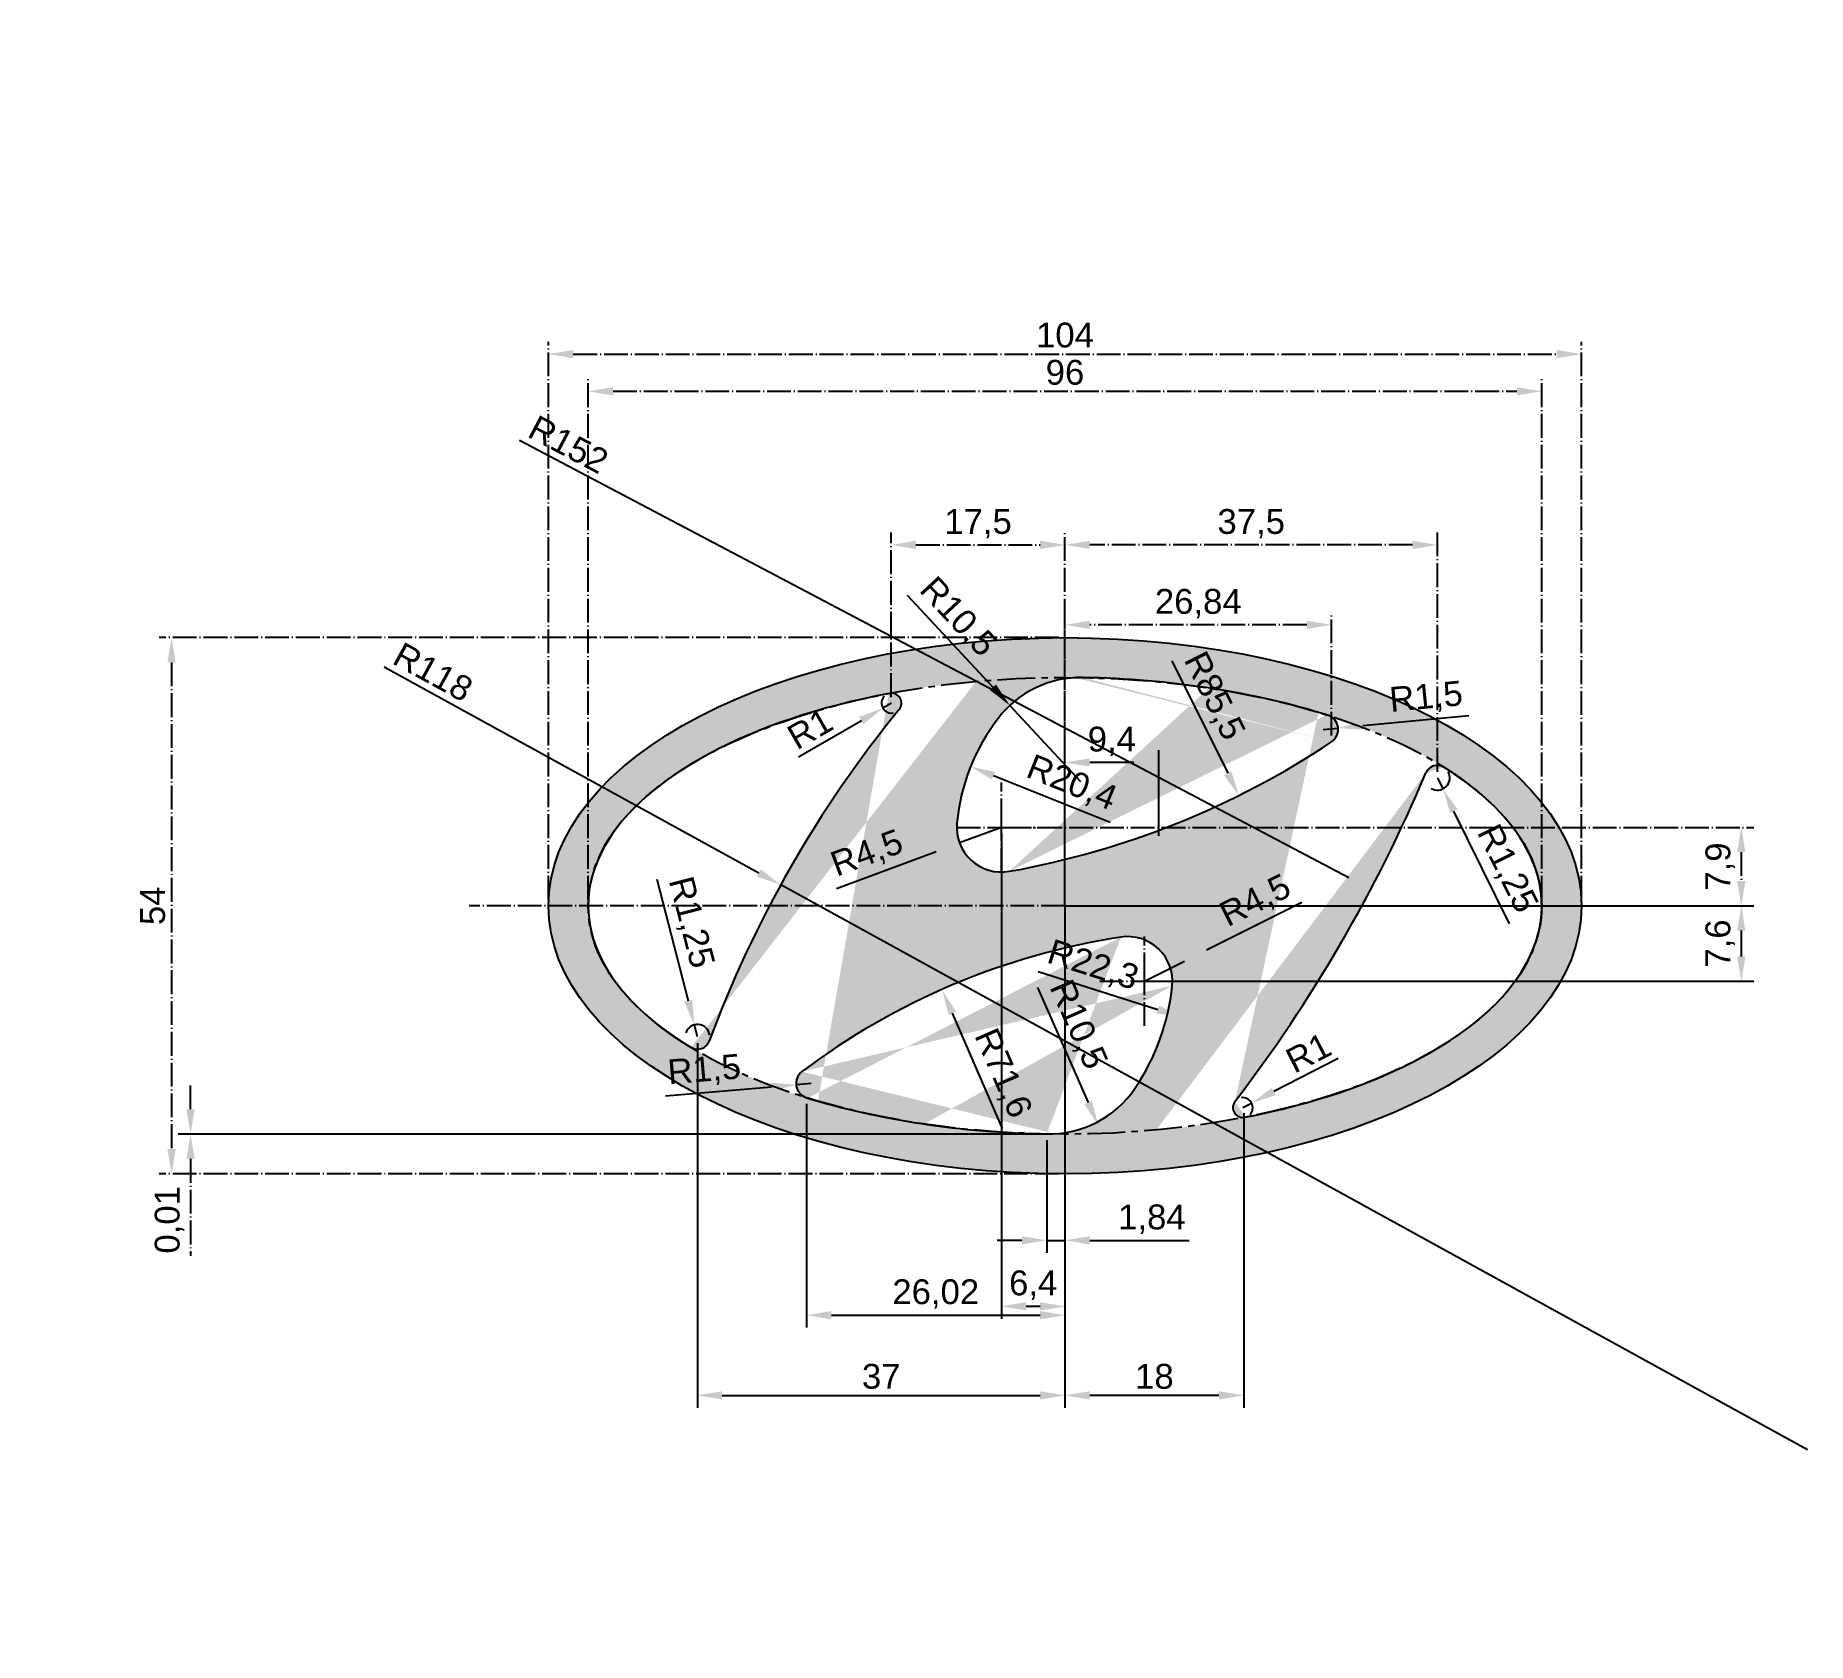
# Model space of a CAD drawing. Header units: millimetres. Extents: x 48 to 227, y 26 to 188.
import ezdxf

# ---------------------------------------------------------------- set-up
doc = ezdxf.new("R2010")
doc.units = ezdxf.units.MM
doc.linetypes.add('ACAD_ISO04W100', pattern=[30, 24, -3, 0, -3])
doc.linetypes.add('CENTER2', pattern=[28.575000000000003, 19.05, -3.175, 3.175, -3.175])
for name, color, linetype in [('hyundai', 7, 'Continuous'), ('koty', 6, 'Continuous'), ('osy', 2, 'Continuous'), ('poloměry', 6, 'Continuous'), ('srafy', 7, 'Continuous')]:
    doc.layers.add(name, color=color, linetype=linetype)
doc.styles.get("Standard").update_dxf_attribs({"font": 'arial.ttf'})
doc.dimstyles.new('ISO-25', dxfattribs={"dimtxt": 2.5, "dimasz": 2.5, "dimexe": 1.25, "dimexo": 0.625, "dimtad": 1, "dimtxsty": 'Standard', "dimcen": 2.5, "dimadec": 0, "dimazin": 0, "dimtfac": 1, "dimtmove": 0, "dimatfit": 3, "dimfxl": 1, "dimarcsym": 0})

msp = doc.modelspace()

# ---------------------------------------------------------------- blocks, each defined once
blk = doc.blocks.new('*U2')
at = {"layer": 'osy', "color": 0, "linetype": 'ACAD_ISO04W100', "ltscale": 0.1, "transparency": 16777216}
for p, q in [((0, 0.5), (0, 4.500000000000003)), ((-4.500000000000003, 0), (-0.5, 0)), ((0.5, 0), (4.500000000000003, 0)), ((0, -4.500000000000003), (0, -0.5))]:
    blk.add_line(p, q, dxfattribs=at)
at = {"layer": 'osy', "color": 0, "linetype": 'Continuous', "ltscale": 0.1, "transparency": 16777216}
for p, q in [((-0.5, 0), (0.5, 0)), ((0, -0.5), (0, 0.5))]:
    blk.add_line(p, q, dxfattribs=at)
blk = doc.blocks.new('*U3')
at = {"layer": 'osy', "color": 0, "linetype": 'ACAD_ISO04W100', "ltscale": 0.1, "transparency": 16777216}
for p, q in [((0, 0.5), (0, 4.5)), ((-4.5, 0), (-0.5, 0)), ((0.5, 0), (4.5, 0)), ((0, -4.5), (0, -0.5))]:
    blk.add_line(p, q, dxfattribs=at)
at = {"layer": 'osy', "color": 0, "linetype": 'Continuous', "ltscale": 0.1, "transparency": 16777216}
for p, q in [((-0.5, 0), (0.5, 0)), ((0, -0.5), (0, 0.5))]:
    blk.add_line(p, q, dxfattribs=at)
blk = doc.blocks.new('*D4')
at = {"layer": 'Defpoints', "color": 0, "linetype": 'ACAD_ISO04W100', "ltscale": 0.1, "transparency": 16777216}
for p in [(203.999999999999, 155.5569450538199), (99.99999999995265, 100.0000000000298), (203.999999999999, 100.0000000000298)]:
    blk.add_point(p, dxfattribs=at)
at = {"layer": 'koty', "color": 0, "linetype": 'ACAD_ISO04W100', "lineweight": -2, "ltscale": 0.1, "transparency": 16777216}
for p, q in [((99.99999999995265, 100.6250000000298), (99.99999999995265, 156.8069450538199)), ((102.4999999999526, 155.5569450538199), (201.499999999999, 155.5569450538199)), ((203.999999999999, 100.6250000000298), (203.999999999999, 156.8069450538199))]:
    blk.add_line(p, q, dxfattribs=at)
at = {"layer": 'koty', "color": 0, "linetype": 'ACAD_ISO04W100', "ltscale": 0.1, "transparency": 16777216}
for points in [[(102.4999999999526, 155.9736117204866), (102.4999999999526, 155.1402783871532), (99.99999999995265, 155.5569450538199)], [(201.499999999999, 155.9736117204866), (201.499999999999, 155.1402783871532), (203.999999999999, 155.5569450538199)]]:
    blk.add_solid(points, dxfattribs=at)
at = {"layer": 'koty', "color": 0, "linetype": 'ACAD_ISO04W100', "ltscale": 0.1, "transparency": 16777216, "insert": (151.9999999999758, 157.4583775231241), "char_height": 2.5, "attachment_point": 5}
blk.add_mtext('104', dxfattribs=at)
blk = doc.blocks.new('*D5')
at = {"layer": 'Defpoints', "color": 0, "linetype": 'ACAD_ISO04W100', "ltscale": 0.1, "transparency": 16777216}
for p in [(200.0000000000073, 151.8069450538199), (103.9999999999444, 100.0000000000298), (200.0000000000073, 100.0000000000298)]:
    blk.add_point(p, dxfattribs=at)
at = {"layer": 'koty', "color": 0, "linetype": 'ACAD_ISO04W100', "lineweight": -2, "ltscale": 0.1, "transparency": 16777216}
for p, q in [((103.9999999999444, 100.6250000000298), (103.9999999999444, 153.0569450538199)), ((106.4999999999444, 151.8069450538199), (197.5000000000073, 151.8069450538199)), ((200.0000000000073, 100.6250000000298), (200.0000000000073, 153.0569450538199))]:
    blk.add_line(p, q, dxfattribs=at)
at = {"layer": 'koty', "color": 0, "linetype": 'ACAD_ISO04W100', "ltscale": 0.1, "transparency": 16777216}
for points in [[(106.4999999999444, 152.2236117204866), (106.4999999999444, 151.3902783871532), (103.9999999999444, 151.8069450538199)], [(197.5000000000073, 152.2236117204866), (197.5000000000073, 151.3902783871532), (200.0000000000073, 151.8069450538199)]]:
    blk.add_solid(points, dxfattribs=at)
at = {"layer": 'koty', "color": 0, "linetype": 'ACAD_ISO04W100', "ltscale": 0.1, "transparency": 16777216, "insert": (151.9999999999759, 153.7083775231241), "char_height": 2.5, "attachment_point": 5}
blk.add_mtext('96', dxfattribs=at)
blk = doc.blocks.new('*D6')
at = {"layer": 'Defpoints', "color": 0, "linetype": 'ACAD_ISO04W100', "ltscale": 0.1, "transparency": 16777216}
for p in [(151.9999999999759, 127.0000000000419), (62.05514176651361, 73.00000000001769), (151.9999999999759, 73.0000000000177)]:
    blk.add_point(p, dxfattribs=at)
at = {"layer": 'koty', "color": 0, "linetype": 'ACAD_ISO04W100', "lineweight": -2, "ltscale": 0.1, "transparency": 16777216}
for p, q in [((151.3749999999759, 127.0000000000419), (60.80514176651359, 127.0000000000419)), ((62.05514176651359, 124.5000000000419), (62.05514176651361, 75.50000000001769)), ((151.3749999999759, 73.0000000000177), (60.8051417665136, 73.00000000001769))]:
    blk.add_line(p, q, dxfattribs=at)
at = {"layer": 'koty', "color": 0, "linetype": 'ACAD_ISO04W100', "ltscale": 0.1, "transparency": 16777216}
for points in [[(61.63847509984693, 124.5000000000419), (62.47180843318026, 124.5000000000419), (62.05514176651359, 127.0000000000419)], [(61.63847509984694, 75.50000000001769), (62.47180843318027, 75.50000000001769), (62.05514176651361, 73.00000000001769)]]:
    blk.add_solid(points, dxfattribs=at)
at = {"layer": 'koty', "color": 0, "linetype": 'ACAD_ISO04W100', "ltscale": 0.1, "transparency": 16777216, "insert": (60.1588252590102, 100.0000000000298), "char_height": 2.5, "attachment_point": 5, "rotation": 90}
blk.add_mtext('54', dxfattribs=at)
blk = doc.blocks.new('*D7')
at = {"layer": 'Defpoints', "color": 0, "linetype": 'ACAD_ISO04W100', "ltscale": 0.1, "transparency": 16777216}
for p in [(63.96830015038191, 77.00503449502331), (150.1631583838441, 77.01684681748159), (150.9957392113892, 77.00503449502332)]:
    blk.add_point(p, dxfattribs=at)
at = {"layer": 'koty', "color": 0, "linetype": 'ACAD_ISO04W100', "lineweight": -2, "ltscale": 0.1, "transparency": 16777216}
for p, q in [((63.96830015038191, 79.51684681748158), (63.9683001503819, 82.01684681748158)), ((149.5381583838441, 77.01684681748159), (62.71830015038191, 77.01684681748158)), ((150.3707392113892, 77.00503449502332), (62.71830015038191, 77.00503449502331)), ((63.96830015038191, 77.01684681748158), (63.96830015038191, 77.00503449502331)), ((63.96830015038191, 74.50503449502331), (63.96830015038191, 64.74377937906151))]:
    blk.add_line(p, q, dxfattribs=at)
at = {"layer": 'koty', "color": 0, "linetype": 'ACAD_ISO04W100', "ltscale": 0.1, "transparency": 16777216}
for points in [[(63.55163348371524, 79.51684681748158), (64.38496681704858, 79.51684681748158), (63.96830015038191, 77.01684681748158)], [(63.55163348371524, 74.50503449502331), (64.38496681704858, 74.50503449502331), (63.96830015038191, 77.00503449502331)]]:
    blk.add_solid(points, dxfattribs=at)
at = {"layer": 'koty', "color": 0, "linetype": 'ACAD_ISO04W100', "ltscale": 0.1, "transparency": 16777216, "insert": (61.84091270154153, 68.37440693704238), "char_height": 2.5, "attachment_point": 5, "rotation": 90}
blk.add_mtext('0,01', dxfattribs=at)
blk = doc.blocks.new('*D8')
at = {"layer": 'Defpoints', "color": 0, "linetype": 'ACAD_ISO04W100', "ltscale": 0.1, "transparency": 16777216}
for p in [(151.9999999999758, 136.3420054116711), (134.4999999999803, 120.3852588346321), (151.9999999999758, 100.0000000000298)]:
    blk.add_point(p, dxfattribs=at)
at = {"layer": 'koty', "color": 0, "linetype": 'ACAD_ISO04W100', "lineweight": -2, "ltscale": 0.1, "transparency": 16777216}
for p, q in [((134.4999999999803, 121.0102588346321), (134.4999999999803, 137.5920054116711)), ((151.9999999999758, 100.6250000000298), (151.9999999999758, 137.5920054116711)), ((136.9999999999803, 136.3420054116711), (149.4999999999758, 136.3420054116711))]:
    blk.add_line(p, q, dxfattribs=at)
at = {"layer": 'koty', "color": 0, "linetype": 'ACAD_ISO04W100', "ltscale": 0.1, "transparency": 16777216}
for points in [[(136.9999999999803, 136.7586720783378), (136.9999999999803, 135.9253387450044), (134.4999999999803, 136.3420054116711)], [(149.4999999999758, 136.7586720783378), (149.4999999999758, 135.9253387450044), (151.9999999999758, 136.3420054116711)]]:
    blk.add_solid(points, dxfattribs=at)
at = {"layer": 'koty', "color": 0, "linetype": 'ACAD_ISO04W100', "ltscale": 0.1, "transparency": 16777216, "insert": (143.2499999999781, 138.4693928605115), "char_height": 2.5, "attachment_point": 5}
blk.add_mtext('17,5', dxfattribs=at)
blk = doc.blocks.new('*D9')
at = {"layer": 'Defpoints', "color": 0, "linetype": 'ACAD_ISO04W100', "ltscale": 0.1, "transparency": 16777216}
for p in [(151.9999999999758, 136.3420054116711), (189.5000000023747, 112.8716261123086), (151.9999999999758, 100.0000000000298)]:
    blk.add_point(p, dxfattribs=at)
at = {"layer": 'koty', "color": 0, "linetype": 'ACAD_ISO04W100', "lineweight": -2, "ltscale": 0.1, "transparency": 16777216}
for p, q in [((151.9999999999758, 100.6250000000298), (151.9999999999758, 137.5920054116711)), ((189.5000000023747, 113.4966261123086), (189.5000000023747, 137.5920054116711)), ((187.0000000023747, 136.3420054116711), (154.4999999999758, 136.3420054116711))]:
    blk.add_line(p, q, dxfattribs=at)
at = {"layer": 'koty', "color": 0, "linetype": 'ACAD_ISO04W100', "ltscale": 0.1, "transparency": 16777216}
for points in [[(154.4999999999758, 136.7586720783378), (154.4999999999758, 135.9253387450044), (151.9999999999758, 136.3420054116711)], [(187.0000000023747, 136.7586720783378), (187.0000000023747, 135.9253387450044), (189.5000000023747, 136.3420054116711)]]:
    blk.add_solid(points, dxfattribs=at)
at = {"layer": 'koty', "color": 0, "linetype": 'ACAD_ISO04W100', "ltscale": 0.1, "transparency": 16777216, "insert": (170.7500000011753, 138.4693928605115), "char_height": 2.5, "attachment_point": 5}
blk.add_mtext('37,5', dxfattribs=at)
blk = doc.blocks.new('*D10')
at = {"layer": 'Defpoints', "color": 0, "linetype": 'ACAD_ISO04W100', "ltscale": 0.1, "transparency": 16777216}
for p in [(151.9999999999758, 128.2946470720645), (178.8373928843112, 116.5124982029226), (151.9999999999758, 100.0000000000298)]:
    blk.add_point(p, dxfattribs=at)
at = {"layer": 'koty', "color": 0, "linetype": 'ACAD_ISO04W100', "lineweight": -2, "ltscale": 0.1, "transparency": 16777216}
for p, q in [((151.9999999999758, 100.6250000000298), (151.9999999999758, 129.5446470720645)), ((178.8373928843112, 117.1374982029226), (178.8373928843112, 129.5446470720645)), ((176.3373928843112, 128.2946470720645), (154.4999999999758, 128.2946470720645))]:
    blk.add_line(p, q, dxfattribs=at)
at = {"layer": 'koty', "color": 0, "linetype": 'ACAD_ISO04W100', "ltscale": 0.1, "transparency": 16777216}
for points in [[(154.4999999999758, 128.7113137387311), (154.4999999999758, 127.8779804053978), (151.9999999999758, 128.2946470720645)], [(176.3373928843112, 128.7113137387311), (176.3373928843112, 127.8779804053978), (178.8373928843112, 128.2946470720645)]]:
    blk.add_solid(points, dxfattribs=at)
at = {"layer": 'koty', "color": 0, "linetype": 'ACAD_ISO04W100', "ltscale": 0.1, "transparency": 16777216, "insert": (165.4186964421435, 130.4220345209048), "char_height": 2.5, "attachment_point": 5}
blk.add_mtext('26,84', dxfattribs=at)
blk = doc.blocks.new('*D11')
at = {"layer": 'Defpoints', "color": 0, "linetype": 'ACAD_ISO04W100', "ltscale": 0.1, "transparency": 16777216}
for p in [(145.5999999999796, 107.9000000000019), (151.9999999999759, 100.0000000000298), (220.0892302336971, 100.0000000000298)]:
    blk.add_point(p, dxfattribs=at)
at = {"layer": 'koty', "color": 0, "linetype": 'ACAD_ISO04W100', "lineweight": -2, "ltscale": 0.1, "transparency": 16777216}
for p, q in [((146.2249999999796, 107.9000000000019), (221.3392302336971, 107.9000000000019)), ((220.0892302336971, 105.4000000000019), (220.0892302336971, 102.5000000000298)), ((152.6249999999759, 100.0000000000298), (221.3392302336971, 100.0000000000298))]:
    blk.add_line(p, q, dxfattribs=at)
at = {"layer": 'koty', "color": 0, "linetype": 'ACAD_ISO04W100', "ltscale": 0.1, "transparency": 16777216}
for points in [[(219.6725635670304, 105.4000000000019), (220.5058969003638, 105.4000000000019), (220.0892302336971, 107.9000000000019)], [(219.6725635670304, 102.5000000000298), (220.5058969003638, 102.5000000000298), (220.0892302336971, 100.0000000000298)]]:
    blk.add_solid(points, dxfattribs=at)
at = {"layer": 'koty', "color": 0, "linetype": 'ACAD_ISO04W100', "ltscale": 0.1, "transparency": 16777216, "insert": (217.9618427848567, 103.9500000000158), "char_height": 2.5, "attachment_point": 5, "rotation": 90}
blk.add_mtext('7,9', dxfattribs=at)
blk = doc.blocks.new('*D12')
at = {"layer": 'Defpoints', "color": 0, "ltscale": 0.1, "transparency": 16777216}
for p in [(151.9999999999759, 114.4270597949301), (161.4317833187985, 106.4287294790012), (151.9999999999759, 100.0000000000298)]:
    blk.add_point(p, dxfattribs=at)
at = {"layer": 'koty', "color": 0, "lineweight": -2, "ltscale": 0.1, "transparency": 16777216}
for p, q in [((151.9999999999759, 100.6250000000298), (151.9999999999759, 115.6770597949301)), ((158.9317833187985, 114.4270597949301), (154.4999999999759, 114.4270597949301)), ((161.4317833187985, 107.0537294790012), (161.4317833187985, 115.6770597949301))]:
    blk.add_line(p, q, dxfattribs=at)
at = {"layer": 'koty', "color": 0, "ltscale": 0.1, "transparency": 16777216}
for points in [[(154.4999999999759, 114.8437264615967), (154.4999999999759, 114.0103931282634), (151.9999999999759, 114.4270597949301)], [(158.9317833187985, 114.8437264615967), (158.9317833187985, 114.0103931282634), (161.4317833187985, 114.4270597949301)]]:
    blk.add_solid(points, dxfattribs=at)
at = {"layer": 'koty', "color": 0, "ltscale": 0.1, "transparency": 16777216, "insert": (156.7158916593872, 116.5544472437704), "char_height": 2.5, "attachment_point": 5}
blk.add_mtext('9,4', dxfattribs=at)
blk = doc.blocks.new('*D13')
at = {"layer": 'Defpoints', "color": 0, "ltscale": 0.1, "transparency": 16777216}
for p in [(151.9999999999759, 100.0000000000298), (159.9999999999759, 92.40000000002979), (220.0892302336972, 92.4000000000298)]:
    blk.add_point(p, dxfattribs=at)
at = {"layer": 'koty', "color": 0, "lineweight": -2, "ltscale": 0.1, "transparency": 16777216}
for p, q in [((152.6249999999759, 100.0000000000298), (221.3392302336972, 100.0000000000298)), ((220.0892302336972, 97.50000000002981), (220.0892302336972, 94.9000000000298)), ((160.6249999999759, 92.4000000000298), (221.3392302336972, 92.4000000000298))]:
    blk.add_line(p, q, dxfattribs=at)
at = {"layer": 'koty', "color": 0, "ltscale": 0.1, "transparency": 16777216}
for points in [[(219.6725635670306, 97.50000000002981), (220.5058969003639, 97.50000000002981), (220.0892302336972, 100.0000000000298)], [(219.6725635670306, 94.9000000000298), (220.5058969003639, 94.9000000000298), (220.0892302336972, 92.4000000000298)]]:
    blk.add_solid(points, dxfattribs=at)
at = {"layer": 'koty', "color": 0, "ltscale": 0.1, "transparency": 16777216, "insert": (217.9618427848568, 96.20000000002973), "char_height": 2.5, "attachment_point": 5, "rotation": 90}
blk.add_mtext('7,6', dxfattribs=at)
blk = doc.blocks.new('*D14')
at = {"layer": 'Defpoints', "color": 0, "ltscale": 0.1, "transparency": 16777216}
for p in [(145.5999999999796, 107.9000000000018), (151.9999999999758, 100.0000000000298), (151.9999999999758, 59.66578686938915)]:
    blk.add_point(p, dxfattribs=at)
at = {"layer": 'koty', "color": 0, "lineweight": -2, "ltscale": 0.1, "transparency": 16777216}
for p, q in [((145.5999999999796, 107.2750000000018), (145.5999999999796, 58.41578686938915)), ((151.9999999999758, 99.37500000002976), (151.9999999999758, 58.41578686938915)), ((148.0999999999796, 59.66578686938915), (149.4999999999758, 59.66578686938915))]:
    blk.add_line(p, q, dxfattribs=at)
at = {"layer": 'koty', "color": 0, "ltscale": 0.1, "transparency": 16777216}
for points in [[(148.0999999999796, 60.08245353605582), (148.0999999999796, 59.24912020272249), (145.5999999999796, 59.66578686938915)], [(149.4999999999758, 60.08245353605582), (149.4999999999758, 59.24912020272249), (151.9999999999758, 59.66578686938915)]]:
    blk.add_solid(points, dxfattribs=at)
at = {"layer": 'koty', "color": 0, "ltscale": 0.1, "transparency": 16777216, "insert": (148.7999999999777, 61.79317431822953), "char_height": 2.5, "attachment_point": 5}
blk.add_mtext('6,4', dxfattribs=at)
blk = doc.blocks.new('*D15')
at = {"layer": 'Defpoints', "color": 0, "ltscale": 0.1, "transparency": 16777216}
for p in [(151.9999999999758, 100.0000000000298), (114.9999999999759, 86.80037692891685), (151.9999999999758, 50.69788809369781)]:
    blk.add_point(p, dxfattribs=at)
at = {"layer": 'koty', "color": 0, "lineweight": -2, "ltscale": 0.1, "transparency": 16777216}
for p, q in [((151.9999999999758, 99.37500000002976), (151.9999999999758, 49.44788809369781)), ((114.9999999999759, 86.17537692891685), (114.9999999999759, 49.44788809369781)), ((117.4999999999759, 50.69788809369781), (149.4999999999758, 50.69788809369781))]:
    blk.add_line(p, q, dxfattribs=at)
at = {"layer": 'koty', "color": 0, "ltscale": 0.1, "transparency": 16777216}
for points in [[(117.4999999999759, 51.11455476036448), (117.4999999999759, 50.28122142703115), (114.9999999999759, 50.69788809369781)], [(149.4999999999758, 51.11455476036448), (149.4999999999758, 50.28122142703115), (151.9999999999758, 50.69788809369781)]]:
    blk.add_solid(points, dxfattribs=at)
at = {"layer": 'koty', "color": 0, "ltscale": 0.1, "transparency": 16777216, "insert": (133.4999999999758, 52.60017322330218), "char_height": 2.5, "attachment_point": 5}
blk.add_mtext('37', dxfattribs=at)
blk = doc.blocks.new('*D16')
at = {"layer": 'Defpoints', "color": 0, "ltscale": 0.1, "transparency": 16777216}
for p in [(151.9999999999758, 100.0000000000298), (125.9795751292052, 80.67266243334741), (151.9999999999758, 58.77428950575936)]:
    blk.add_point(p, dxfattribs=at)
at = {"layer": 'koty', "color": 0, "lineweight": -2, "ltscale": 0.1, "transparency": 16777216}
for p, q in [((151.9999999999758, 99.37500000002976), (151.9999999999758, 57.52428950575936)), ((125.9795751292052, 80.04766243334741), (125.9795751292052, 57.52428950575936)), ((128.4795751292052, 58.77428950575936), (149.4999999999758, 58.77428950575936))]:
    blk.add_line(p, q, dxfattribs=at)
at = {"layer": 'koty', "color": 0, "ltscale": 0.1, "transparency": 16777216}
for points in [[(128.4795751292052, 59.19095617242602), (128.4795751292052, 58.35762283909269), (125.9795751292052, 58.77428950575936)], [(149.4999999999758, 59.19095617242602), (149.4999999999758, 58.35762283909269), (151.9999999999758, 58.77428950575936)]]:
    blk.add_solid(points, dxfattribs=at)
at = {"layer": 'koty', "color": 0, "ltscale": 0.1, "transparency": 16777216, "insert": (138.9897875645905, 60.90167695459974), "char_height": 2.5, "attachment_point": 5}
blk.add_mtext('26,02', dxfattribs=at)
blk = doc.blocks.new('*D17')
at = {"layer": 'Defpoints', "color": 0, "ltscale": 0.1, "transparency": 16777216}
for p in [(151.9999999999758, 100.0000000000298), (150.163158383844, 77.01684681748156), (151.9999999999758, 66.3089663147424)]:
    blk.add_point(p, dxfattribs=at)
at = {"layer": 'koty', "color": 0, "lineweight": -2, "ltscale": 0.1, "transparency": 16777216}
for p, q in [((151.9999999999758, 99.37500000002976), (151.9999999999758, 65.0589663147424)), ((150.163158383844, 76.39184681748156), (150.163158383844, 65.0589663147424)), ((147.663158383844, 66.3089663147424), (145.163158383844, 66.3089663147424)), ((150.163158383844, 66.3089663147424), (151.9999999999758, 66.3089663147424)), ((154.4999999999758, 66.3089663147424), (164.4982946793756, 66.3089663147424))]:
    blk.add_line(p, q, dxfattribs=at)
at = {"layer": 'koty', "color": 0, "ltscale": 0.1, "transparency": 16777216}
for points in [[(147.663158383844, 66.72563298140908), (147.663158383844, 65.89229964807573), (150.163158383844, 66.3089663147424)], [(154.4999999999758, 66.72563298140908), (154.4999999999758, 65.89229964807573), (151.9999999999758, 66.3089663147424)]]:
    blk.add_solid(points, dxfattribs=at)
at = {"layer": 'koty', "color": 0, "ltscale": 0.1, "transparency": 16777216, "insert": (160.7491473396757, 68.43635376358279), "char_height": 2.5, "attachment_point": 5}
blk.add_mtext('1,84', dxfattribs=at)
blk = doc.blocks.new('*D18')
at = {"layer": 'Defpoints', "color": 0, "ltscale": 0.1, "transparency": 16777216}
for p in [(151.9999999999758, 100.0000000000298), (169.9999999999732, 79.73857746007079), (151.9999999999758, 50.69788809369781)]:
    blk.add_point(p, dxfattribs=at)
at = {"layer": 'koty', "color": 0, "lineweight": -2, "ltscale": 0.1, "transparency": 16777216}
for p, q in [((151.9999999999758, 99.37500000002976), (151.9999999999758, 49.44788809369781)), ((169.9999999999732, 79.11357746007079), (169.9999999999732, 49.44788809369781)), ((167.4999999999732, 50.69788809369781), (154.4999999999758, 50.69788809369781))]:
    blk.add_line(p, q, dxfattribs=at)
at = {"layer": 'koty', "color": 0, "ltscale": 0.1, "transparency": 16777216}
for points in [[(154.4999999999758, 51.11455476036448), (154.4999999999758, 50.28122142703115), (151.9999999999758, 50.69788809369781)], [(167.4999999999732, 51.11455476036448), (167.4999999999732, 50.28122142703115), (169.9999999999732, 50.69788809369781)]]:
    blk.add_solid(points, dxfattribs=at)
at = {"layer": 'koty', "color": 0, "ltscale": 0.1, "transparency": 16777216, "insert": (160.9999999999745, 52.59932056300205), "char_height": 2.5, "attachment_point": 5}
blk.add_mtext('18', dxfattribs=at)
blk = doc.blocks.new('*D19')
at = {"layer": 'Defpoints', "color": 0, "ltscale": 0.1, "transparency": 16777216}
for p in [(48.34994455682781, 172.5969024581356), (182.793723060401, 101.6823734694848)]:
    blk.add_point(p, dxfattribs=at)
at = {"layer": 'poloměry', "color": 0, "lineweight": -2, "ltscale": 0.1, "transparency": 16777216}
blk.add_line((97.07867123392278, 146.8941534058167), (180.5824767034344, 102.8487308541666), dxfattribs=at)
at = {"layer": 'poloměry', "color": 0, "ltscale": 0.1, "transparency": 16777216}
blk.add_solid([(180.7768696008813, 103.217271913661), (180.3880838059874, 102.4801897946722), (182.793723060401, 101.6823734694848)], dxfattribs=at)
at = {"layer": 'poloměry', "color": 0, "ltscale": 0.1, "transparency": 16777216, "insert": (102.0081587650215, 146.4437454229182), "char_height": 2.5, "attachment_point": 5, "rotation": 332.18987484101604}
blk.add_mtext('R152', dxfattribs=at)
blk = doc.blocks.new('*D20')
at = {"layer": 'Defpoints', "color": 0, "ltscale": 0.1, "transparency": 16777216}
for p in [(123.38134005704, 102.0974615975219), (226.7581493792549, 45.20075436100038)]:
    blk.add_point(p, dxfattribs=at)
at = {"layer": 'poloměry', "color": 0, "lineweight": -2, "ltscale": 0.1, "transparency": 16777216}
for p, q in [((83.44993350577083, 124.0749782473984), (121.1911534188575, 103.3029003101601)), ((226.7581493792549, 45.20075436100038), (123.38134005704, 102.0974615975219))]:
    blk.add_line(p, q, dxfattribs=at)
at = {"layer": 'poloměry', "color": 0, "ltscale": 0.1, "transparency": 16777216}
blk.add_solid([(121.3920598709639, 103.6679314165238), (120.9902469667512, 102.9378692037963), (123.38134005704, 102.0974615975219)], dxfattribs=at)
at = {"layer": 'poloměry', "color": 0, "ltscale": 0.1, "transparency": 16777216, "insert": (88.38409178316807, 123.5297077175822), "char_height": 2.5, "attachment_point": 5, "rotation": 331.1724169774728}
blk.add_mtext('R118', dxfattribs=at)
blk = doc.blocks.new('*D21')
at = {"layer": 'Defpoints', "color": 0, "ltscale": 0.1, "transparency": 16777216}
for p in [(189.4926204565741, 112.8950805440672), (190.046004527853, 111.7742477868482)]:
    blk.add_point(p, dxfattribs=at)
at = {"layer": 'poloměry', "color": 0, "lineweight": -2, "ltscale": 0.1, "transparency": 16777216}
for p, q in [((189.4926204565741, 112.8950805440672), (190.046004527853, 111.7742477868482)), ((196.75531454348, 98.18510629516422), (191.1527726704105, 109.5325822724104))]:
    blk.add_line(p, q, dxfattribs=at)
blk.add_arc((189.4926204565741, 112.8950805440672), 1.250000000000156, 238.9809632693057, 29.22915920661262, dxfattribs=at)
at = {"layer": 'poloměry', "color": 0, "ltscale": 0.1, "transparency": 16777216}
blk.add_solid([(191.5263835894835, 109.7170436295033), (190.7791617513376, 109.3481209153174), (190.046004527853, 111.7742477868482)], dxfattribs=at)
at = {"layer": 'poloměry', "color": 0, "ltscale": 0.1, "transparency": 16777216, "insert": (196.4149841101894, 103.6798213886697), "char_height": 2.5, "attachment_point": 5, "rotation": 296.2767427823809}
blk.add_mtext('R1,25', dxfattribs=at)
blk = doc.blocks.new('*D22')
at = {"layer": 'Defpoints', "color": 0, "ltscale": 0.1, "transparency": 16777216}
for p in [(169.9029377625207, 79.67828299606686), (170.7917322825808, 80.13658889948853)]:
    blk.add_point(p, dxfattribs=at)
at = {"layer": 'poloměry', "color": 0, "lineweight": -2, "ltscale": 0.1, "transparency": 16777216}
for p, q in [((179.5008272898544, 84.62742403090226), (173.013718582731, 81.28235365804275)), ((169.9029377625207, 79.67828299606686), (170.7917322825808, 80.13658889948853))]:
    blk.add_line(p, q, dxfattribs=at)
blk.add_arc((169.9029377625207, 79.67828299606686), 0.9999999999999716, 316.8449666963598, 98.89756885509453, dxfattribs=at)
at = {"layer": 'poloměry', "color": 0, "ltscale": 0.1, "transparency": 16777216}
blk.add_solid([(172.8227577896386, 81.6526847080678), (173.2046793758234, 80.91202260801772), (170.7917322825808, 80.13658889948853)], dxfattribs=at)
at = {"layer": 'poloměry', "color": 0, "ltscale": 0.1, "transparency": 16777216, "insert": (176.5065978419571, 85.19880798767566), "char_height": 2.5, "attachment_point": 5, "rotation": 27.277844463739584}
blk.add_mtext('R1', dxfattribs=at)
blk = doc.blocks.new('*D23')
at = {"layer": 'Defpoints', "color": 0, "ltscale": 0.1, "transparency": 16777216}
for p in [(114.6891796600455, 88.0104675492716), (114.9999999999759, 86.8003769289169)]:
    blk.add_point(p, dxfattribs=at)
at = {"layer": 'poloměry', "color": 0, "lineweight": -2, "ltscale": 0.1, "transparency": 16777216}
for p, q in [((110.9188516755262, 102.6891675685495), (114.0672261520782, 90.43186669726995)), ((114.9999999999759, 86.8003769289169), (114.6891796600455, 88.0104675492716))]:
    blk.add_line(p, q, dxfattribs=at)
blk.add_arc((114.9999999999759, 86.8003769289169), 1.249371279157984, 8.245581024184823, 161.7300260803707, dxfattribs=at)
at = {"layer": 'poloměry', "color": 0, "ltscale": 0.1, "transparency": 16777216}
blk.add_solid([(114.4707926767446, 90.5355256152645), (113.6636596274118, 90.32820777927542), (114.6891796600455, 88.0104675492716)], dxfattribs=at)
at = {"layer": 'poloměry', "color": 0, "ltscale": 0.1, "transparency": 16777216, "insert": (114.2425638222523, 98.30047114155369), "char_height": 2.5, "attachment_point": 5, "rotation": 284.40541362439893}
blk.add_mtext('R1,25', dxfattribs=at)
blk = doc.blocks.new('*D24')
at = {"layer": 'Defpoints', "color": 0, "ltscale": 0.1, "transparency": 16777216}
for p in [(133.6684220873186, 119.9059328008106), (134.5345150275134, 120.4058158060674)]:
    blk.add_point(p, dxfattribs=at)
at = {"layer": 'poloměry', "color": 0, "lineweight": -2, "ltscale": 0.1, "transparency": 16777216}
for p, q in [((134.5345150275134, 120.4058158060674), (133.6684220873186, 119.9059328008106)), ((125.1817746890245, 115.0076931210598), (131.5031897368315, 118.6562252876685))]:
    blk.add_line(p, q, dxfattribs=at)
blk.add_arc((134.5345150275134, 120.4058158060674), 0.9999999999999147, 136.539516135983, 281.6119843832704, dxfattribs=at)
at = {"layer": 'poloměry', "color": 0, "ltscale": 0.1, "transparency": 16777216}
blk.add_solid([(131.2949051513078, 119.017097346083), (131.7114743223552, 118.295353229254), (133.6684220873186, 119.9059328008106)], dxfattribs=at)
at = {"layer": 'poloměry', "color": 0, "ltscale": 0.1, "transparency": 16777216, "insert": (126.3200280204681, 117.8354606090565), "char_height": 2.5, "attachment_point": 5, "rotation": 29.992259991909926}
blk.add_mtext('R1', dxfattribs=at)
blk = doc.blocks.new('*D25')
at = {"layer": 'Defpoints', "color": 0, "ltscale": 0.1, "transparency": 16777216}
for p in [(178.0051513050236, 117.760446099954), (179.4985590836676, 117.9009210325426)]:
    blk.add_point(p, dxfattribs=at)
at = {"layer": 'poloměry', "color": 0, "lineweight": -2, "ltscale": 0.1, "transparency": 16777216}
for p, q in [((178.0051513050236, 117.760446099954), (179.4985590836676, 117.9009210325426)), ((192.6533151875026, 119.1383014073689), (181.9875720480742, 118.1350459201905))]:
    blk.add_line(p, q, dxfattribs=at)
at = {"layer": 'poloměry', "color": 0, "ltscale": 0.1, "transparency": 16777216}
blk.add_solid([(181.9485512334662, 118.5498814142582), (182.0265928626822, 117.7202104261227), (179.4985590836676, 117.9009210325426)], dxfattribs=at)
at = {"layer": 'poloměry', "color": 0, "ltscale": 0.1, "transparency": 16777216, "insert": (188.3657203610144, 120.8717740837954), "char_height": 2.5, "attachment_point": 5, "rotation": 5.373621508069707}
blk.add_mtext('R1,5', dxfattribs=at)
blk = doc.blocks.new('*D26')
at = {"layer": 'Defpoints', "color": 0, "ltscale": 0.1, "transparency": 16777216}
for p in [(126.4435543149817, 82.09927272273688), (124.9488094830522, 81.97382198571265)]:
    blk.add_point(p, dxfattribs=at)
at = {"layer": 'poloměry', "color": 0, "lineweight": -2, "ltscale": 0.1, "transparency": 16777216}
for p, q in [((126.4435543149817, 82.09927272273688), (124.9488094830522, 81.97382198571265)), ((111.78227587938, 80.86878297881877), (122.457568096503, 81.76473742400557))]:
    blk.add_line(p, q, dxfattribs=at)
at = {"layer": 'poloměry', "color": 0, "ltscale": 0.1, "transparency": 16777216}
blk.add_solid([(122.4227206695518, 82.17994432176377), (122.4924155234541, 81.34953052624735), (124.9488094830522, 81.97382198571265)], dxfattribs=at)
at = {"layer": 'poloměry', "color": 0, "ltscale": 0.1, "transparency": 16777216, "insert": (115.6963797457381, 83.33215218366925), "char_height": 2.5, "attachment_point": 5, "rotation": 4.797469045427467}
blk.add_mtext('R1,5', dxfattribs=at)
blk = doc.blocks.new('*D27')
at = {"layer": 'Defpoints', "color": 0, "ltscale": 0.1, "transparency": 16777216}
for p in [(164.0241533320084, 94.41399850059807), (159.9999999999758, 92.40000000002969)]:
    blk.add_point(p, dxfattribs=at)
at = {"layer": 'poloměry', "color": 0, "lineweight": -2, "ltscale": 0.1, "transparency": 16777216}
for p, q in [((175.8398043918037, 100.3274668886546), (166.2597940720264, 95.53288655646938)), ((159.9999999999758, 92.40000000002969), (164.0241533320084, 94.41399850059807))]:
    blk.add_line(p, q, dxfattribs=at)
at = {"layer": 'poloměry', "color": 0, "ltscale": 0.1, "transparency": 16777216}
blk.add_solid([(166.0733127293812, 95.90549334647238), (166.4462754146716, 95.16027976646636), (164.0241533320084, 94.41399850059807)], dxfattribs=at)
at = {"layer": 'poloměry', "color": 0, "ltscale": 0.1, "transparency": 16777216, "insert": (171.2177859146582, 100.3874753896194), "char_height": 2.5, "attachment_point": 5, "rotation": 26.586937415191546}
blk.add_mtext('R4,5', dxfattribs=at)
blk = doc.blocks.new('*D28')
at = {"layer": 'Defpoints', "color": 0, "ltscale": 0.1, "transparency": 16777216}
for p in [(145.5999999999796, 107.9000000000019), (141.381585082298, 106.3331638304289)]:
    blk.add_point(p, dxfattribs=at)
at = {"layer": 'poloměry', "color": 0, "lineweight": -2, "ltscale": 0.1, "transparency": 16777216}
for p, q in [((145.5999999999796, 107.9000000000019), (141.381585082298, 106.3331638304289)), ((128.9955464351113, 101.7326459276506), (139.0380212391416, 105.4626992917772))]:
    blk.add_line(p, q, dxfattribs=at)
at = {"layer": 'poloměry', "color": 0, "ltscale": 0.1, "transparency": 16777216}
blk.add_solid([(138.892943816033, 105.8532932656366), (139.1830986622502, 105.0721053179178), (141.381585082298, 106.3331638304289)], dxfattribs=at)
at = {"layer": 'poloměry', "color": 0, "ltscale": 0.1, "transparency": 16777216, "insert": (132.1060570872045, 105.1519118293432), "char_height": 2.5, "attachment_point": 5, "rotation": 20.37639156515997}
blk.add_mtext('R4,5', dxfattribs=at)
blk = doc.blocks.new('*D29')
at = {"layer": 'Defpoints', "color": 0, "ltscale": 0.1, "transparency": 16777216}
for p in [(142.4969128277024, 114.0202167829108), (161.4317833187986, 106.4287294790012)]:
    blk.add_point(p, dxfattribs=at)
at = {"layer": 'poloměry', "color": 0, "lineweight": -2, "ltscale": 0.1, "transparency": 16777216}
blk.add_line((156.5367422000126, 108.3912801350965), (144.8173626427877, 113.0898874564513), dxfattribs=at)
at = {"layer": 'poloměry', "color": 0, "ltscale": 0.1, "transparency": 16777216}
blk.add_solid([(144.972417530531, 113.4766290922988), (144.6623077550445, 112.7031458206037), (142.4969128277024, 114.0202167829108)], dxfattribs=at)
at = {"layer": 'poloměry', "color": 0, "ltscale": 0.1, "transparency": 16777216, "insert": (152.628945701902, 112.2500174574547), "char_height": 2.5, "attachment_point": 5, "rotation": 338.1528531628529}
blk.add_mtext('R20,4', dxfattribs=at)
blk = doc.blocks.new('*D30')
at = {"layer": 'Defpoints', "color": 0, "ltscale": 0.1, "transparency": 16777216}
for p in [(146.449599309044, 120.173954796367), (153.6008799104634, 112.4857049461239)]:
    blk.add_point(p, dxfattribs=at)
at = {"layer": 'poloměry', "color": 0, "lineweight": -2, "ltscale": 0.1, "transparency": 16777216}
for p, q in [((136.1277922043838, 131.2707969355066), (144.7469134515632, 122.0044904749963)), ((153.6008799104634, 112.4857049461239), (146.449599309044, 120.173954796367))]:
    blk.add_line(p, q, dxfattribs=at)
at = {"layer": 'poloměry', "color": 0, "ltscale": 0.1, "transparency": 16777216}
blk.add_solid([(145.0520027313348, 122.2882714512431), (144.4418241717917, 121.7207094987495), (146.449599309044, 120.173954796367)], dxfattribs=at)
at = {"layer": 'poloměry', "color": 0, "ltscale": 0.1, "transparency": 16777216, "insert": (141.1437133501813, 129.0018205535751), "char_height": 2.5, "attachment_point": 5, "rotation": 312.9276531431966}
blk.add_mtext('R10,5', dxfattribs=at)
blk = doc.blocks.new('*D31')
at = {"layer": 'Defpoints', "color": 0, "ltscale": 0.1, "transparency": 16777216}
for p in [(131.39962286492, 187.6455283337088), (169.4975304780978, 111.1027335356498)]:
    blk.add_point(p, dxfattribs=at)
at = {"layer": 'poloměry', "color": 0, "lineweight": -2, "ltscale": 0.1, "transparency": 16777216}
blk.add_line((162.7445385886761, 124.6702206982826), (168.3835565712797, 113.3408269507977), dxfattribs=at)
at = {"layer": 'poloměry', "color": 0, "ltscale": 0.1, "transparency": 16777216}
blk.add_solid([(168.756572140471, 113.5264892686008), (168.0105410020884, 113.1551646329947), (169.4975304780978, 111.1027335356498)], dxfattribs=at)
at = {"layer": 'poloměry', "color": 0, "ltscale": 0.1, "transparency": 16777216, "insert": (166.9115773628561, 121.0725121751943), "char_height": 2.5, "attachment_point": 5, "rotation": 296.4610649884258}
blk.add_mtext('R85,5', dxfattribs=at)
blk = doc.blocks.new('*D32')
at = {"layer": 'Defpoints', "color": 0, "ltscale": 0.1, "transparency": 16777216}
for p in [(139.665203891671, 91.46617034098593), (168.2162351784751, 25.80492901507181)]:
    blk.add_point(p, dxfattribs=at)
at = {"layer": 'poloměry', "color": 0, "lineweight": -2, "ltscale": 0.1, "transparency": 16777216}
blk.add_line((145.7002859249845, 77.58677755021714), (140.6620974421879, 89.17352923323753), dxfattribs=at)
at = {"layer": 'poloměry', "color": 0, "ltscale": 0.1, "transparency": 16777216}
blk.add_solid([(141.0442042934793, 89.33967815832368), (140.2799905908965, 89.00738030815138), (139.665203891671, 91.46617034098593)], dxfattribs=at)
at = {"layer": 'poloměry', "color": 0, "ltscale": 0.1, "transparency": 16777216, "insert": (145.6305728257725, 83.08214436873293), "char_height": 2.5, "attachment_point": 5, "rotation": 293.50052176966915}
blk.add_mtext('R71,6', dxfattribs=at)
blk = doc.blocks.new('*D33')
at = {"layer": 'Defpoints', "color": 0, "ltscale": 0.1, "transparency": 16777216}
for p in [(151.101021279459, 87.50450665728715), (155.3458146998195, 77.90077150795774)]:
    blk.add_point(p, dxfattribs=at)
at = {"layer": 'poloměry', "color": 0, "lineweight": -2, "ltscale": 0.1, "transparency": 16777216}
blk.add_line((149.219088407553, 91.76233102723441), (154.3351495997337, 80.18737511494093), dxfattribs=at)
at = {"layer": 'poloměry', "color": 0, "ltscale": 0.1, "transparency": 16777216}
blk.add_solid([(154.7162502008975, 80.35581929828857), (153.9540489985698, 80.0189309315933), (155.3458146998195, 77.90077150795774)], dxfattribs=at)
at = {"layer": 'poloměry', "color": 0, "ltscale": 0.1, "transparency": 16777216, "insert": (153.2175831791881, 87.97818537414071), "char_height": 2.5, "attachment_point": 5, "rotation": 293.84514160896515}
blk.add_mtext('R10,5', dxfattribs=at)
blk = doc.blocks.new('*D34')
at = {"layer": 'Defpoints', "color": 0, "ltscale": 0.1, "transparency": 16777216}
for p in [(142.4837709119536, 95.56570979973043), (163.7341088891147, 88.80456079557248)]:
    blk.add_point(p, dxfattribs=at)
at = {"layer": 'poloměry', "color": 0, "lineweight": -2, "ltscale": 0.1, "transparency": 16777216}
blk.add_line((149.310155490611, 93.39378183578026), (161.3517840037827, 89.56253714133011), dxfattribs=at)
at = {"layer": 'poloměry', "color": 0, "ltscale": 0.1, "transparency": 16777216}
blk.add_solid([(161.4781133947423, 89.95959128888543), (161.2254546128231, 89.1654829937748), (163.7341088891147, 88.80456079557248)], dxfattribs=at)
at = {"layer": 'poloměry', "color": 0, "ltscale": 0.1, "transparency": 16777216, "insert": (154.7848110503239, 93.88439888548012), "char_height": 2.5, "attachment_point": 5, "rotation": 342.3506645720258}
blk.add_mtext('R22,3', dxfattribs=at)

# ---------------------------------------------------------------- dimensions: what is measured, and where the dimension line sits
at = {"layer": 'koty', "linetype": 'ACAD_ISO04W100', "ltscale": 0.1}
for base, p1, p2, picture, middle in [((203.999999999999, 155.5569450538199), (99.99999999995265, 100.0000000000298), (203.999999999999, 100.0000000000298), '*D4', (151.9999999999758, 157.4583775231241)), ((200.0000000000073, 151.8069450538199), (103.9999999999444, 100.0000000000298), (200.0000000000073, 100.0000000000298), '*D5', (151.9999999999759, 153.7083775231241)), ((151.9999999999758, 136.3420054116711), (134.4999999999803, 120.3852588346321), (151.9999999999758, 100.0000000000298), '*D8', (143.2499999999781, 138.4693928605115)), ((151.9999999999758, 136.3420054116711), (189.5000000023747, 112.8716261123086), (151.9999999999758, 100.0000000000298), '*D9', (170.7500000011753, 138.4693928605115)), ((151.9999999999758, 128.2946470720645), (178.8373928843112, 116.5124982029226), (151.9999999999758, 100.0000000000298), '*D10', (165.4186964421435, 130.4220345209048))]:
    dim = msp.add_linear_dim(base=base, p1=p1, p2=p2, dimstyle='ISO-25', dxfattribs=at)
    dim.commit()
    dim.dimension.update_dxf_attribs({"geometry": picture, "text_midpoint": middle})
for base, p1, p2, picture, middle in [((62.05514176651361, 73.00000000001769), (151.9999999999758, 127.0000000000418), (151.9999999999758, 73.00000000001768), '*D6', (60.1588252590102, 100.0000000000298)), ((220.0892302336971, 100.0000000000298), (145.5999999999796, 107.9000000000018), (151.9999999999758, 100.0000000000298), '*D11', (217.9618427848567, 103.9500000000158)), ((63.96830015038191, 77.00503449502331), (150.163158383844, 77.01684681748156), (150.9957392113891, 77.0050344950233), '*D7', (61.84091270154153, 68.37440693704238))]:
    dim = msp.add_linear_dim(base=base, p1=p1, p2=p2, angle=90, dimstyle='ISO-25', dxfattribs=at)
    dim.commit()
    dim.dimension.update_dxf_attribs({"geometry": picture, "text_midpoint": middle})
at = {"layer": 'koty', "ltscale": 0.1}
dim = msp.add_linear_dim(base=(151.9999999999759, 114.4270597949301), p1=(161.4317833187985, 106.4287294790012), p2=(151.9999999999759, 100.0000000000298), text='9,4', dimstyle='ISO-25', dxfattribs=at)
dim.commit()
dim.dimension.update_dxf_attribs({"geometry": '*D12', "text_midpoint": (156.7158916593872, 116.5544472437704)})
for base, p1, picture, middle in [((151.9999999999758, 59.66578686938915), (145.5999999999796, 107.9000000000018), '*D14', (148.7999999999777, 61.79317431822953)), ((151.9999999999758, 50.69788809369781), (114.9999999999759, 86.80037692891685), '*D15', (133.4999999999758, 52.60017322330218)), ((151.9999999999758, 58.77428950575936), (125.9795751292052, 80.67266243334741), '*D16', (138.9897875645905, 60.90167695459974)), ((151.9999999999758, 50.69788809369781), (169.9999999999732, 79.73857746007079), '*D18', (160.9999999999745, 52.59932056300205))]:
    dim = msp.add_linear_dim(base=base, p1=p1, p2=(151.9999999999758, 100.0000000000298), dimstyle='ISO-25', dxfattribs=at)
    dim.commit()
    dim.dimension.update_dxf_attribs({"geometry": picture, "text_midpoint": middle})
dim = msp.add_linear_dim(base=(151.9999999999758, 66.3089663147424), p1=(150.163158383844, 77.01684681748156), p2=(151.9999999999758, 100.0000000000298), dimstyle='ISO-25', dxfattribs=at)
dim.commit()
dim.dimension.update_dxf_attribs({"geometry": '*D17', "text_midpoint": (160.7491473396757, 66.3089663147424), "dimtype": 160})
dim = msp.add_linear_dim(base=(220.0892302336972, 92.4000000000298), p1=(151.9999999999759, 100.0000000000297), p2=(159.9999999999758, 92.40000000002976), angle=90, dimstyle='ISO-25', dxfattribs=at)
dim.commit()
dim.dimension.update_dxf_attribs({"geometry": '*D13', "text_midpoint": (217.9618427848568, 96.20000000002973)})
at = {"layer": 'poloměry', "ltscale": 0.1}
for center, mpoint, picture, middle in [((131.39962286492, 187.6455283337088), (169.4975304780978, 111.1027335356498), '*D31', (165.0070606265689, 120.1245705321141)), ((48.34994455682781, 172.5969024581356), (182.793723060401, 101.6823734694848), '*D19', (101.1210588442029, 144.7619311746113)), ((226.7581493792549, 45.20075436100038), (123.38134005704, 102.0974615975219), '*D20', (87.46726765998146, 121.8639109225116)), ((161.4317833187986, 106.4287294790012), (142.4969128277024, 114.0202167829108), '*D29', (151.8372773289428, 110.2754191325441)), ((142.4837709119536, 95.56570979973043), (163.7341088891147, 88.80456079557248), '*D34', (154.1398073045308, 91.857147661434)), ((168.2162351784751, 25.80492901507181), (139.665203891671, 91.46617034098593), '*D32', (143.6796384588447, 82.2338328378531)), ((151.101021279459, 87.50450665728715), (155.3458146998195, 77.90077150795774), '*D33', (151.2717864536004, 87.11815487457929))]:
    dim = msp.add_radius_dim(center=center, mpoint=mpoint, dimstyle='ISO-25', dxfattribs=at)
    dim.commit()
    dim.dimension.update_dxf_attribs({"geometry": picture, "text_midpoint": middle, "dimtype": 164})
for center, mpoint, picture, middle in [((153.6008799104634, 112.4857049461239), (146.449599309044, 120.173954796367), '*D30', (141.1437133501813, 129.0018205535751)), ((178.0051513050236, 117.760446099954), (179.4985590836676, 117.9009210325426), '*D25', (188.3657203610144, 120.8717740837954)), ((134.5345150275134, 120.4058158060674), (133.6684220873186, 119.9059328008106), '*D24', (126.3200280204681, 117.8354606090565)), ((189.4926204565741, 112.8950805440672), (190.046004527853, 111.7742477868482), '*D21', (196.4149841101894, 103.6798213886697)), ((145.5999999999796, 107.9000000000019), (141.381585082298, 106.3331638304289), '*D28', (132.1060570872045, 105.1519118293432)), ((114.9999999999759, 86.8003769289169), (114.6891796600455, 88.0104675492716), '*D23', (114.2425638222523, 98.30047114155369)), ((159.9999999999758, 92.40000000002969), (164.0241533320084, 94.41399850059807), '*D27', (171.2177859146582, 100.3874753896194)), ((169.9029377625207, 79.67828299606686), (170.7917322825808, 80.13658889948853), '*D22', (176.5065978419571, 85.19880798767566)), ((126.4435543149817, 82.09927272273688), (124.9488094830522, 81.97382198571265), '*D26', (115.6963797457381, 83.33215218366925))]:
    dim = msp.add_radius_dim(center=center, mpoint=mpoint, dimstyle='ISO-25', dxfattribs=at)
    dim.commit()
    dim.dimension.update_dxf_attribs({"geometry": picture, "text_midpoint": middle})

# ---------------------------------------------------------------- hatches: boundary and pattern name
at = {"layer": 'srafy', "ltscale": 0.1}
h = msp.add_hatch(color=256, dxfattribs=at)
h.set_gradient(color1=(0, 0, 255), color2=(0, 0, 255), tint=1)
edge = h.paths.add_edge_path()
edge.add_ellipse((151.9999999999758, 100.0000000000298), major_axis=(-52.00000000002321, -3.184081677784539e-14), ratio=0.5192307692307697, start_angle=0, end_angle=360)
edge = h.paths.add_edge_path(flags=16)
edge.add_arc((140.6003737152837, 94.15372738848185), 22.29999999999997, 325.7643920038571, 354.34581722070766, ccw=False)
edge.add_arc((150.3558006104453, 87.51507947695976), 10.49999999999999, 268.9487422992649, 325.7643920038581, ccw=False)
edge.add_ellipse((151.9999999999758, 100.0000000000298), major_axis=(48.00000000001971, 2.351321854363884e-14), ratio=0.4791666666659734, start_angle=237.1738231811156, end_angle=267.8068963411018, ccw=False)
edge.add_arc((126.4225618304568, 82.10575795790749), 1.499999999999996, 126.9541863150043, 257.4310803102828, ccw=False)
edge.add_arc((168.5650164059537, 26.0876937075946), 71.59999999999998, 98.78781342522132, 126.95418631500331, ccw=False)
edge.add_arc((158.3137709119536, 92.40000000002976), 4.500000000000008, -5.654182779291091, 98.78781342522092, ccw=False)
edge = h.paths.add_edge_path(flags=16)
edge.add_arc((145.5999999999795, 107.9000000000018), 4.5, 174.6906695444763, 280.0968906230818, ccw=False)
edge.add_arc((161.4317833187985, 106.4287294790012), 20.40000000000001, 142.2790937250202, 174.6906695444762, ccw=False)
edge.add_arc((153.6008799104634, 112.4857049461238), 10.5, 88.9764766652799, 142.2790937250202, ccw=False)
edge.add_ellipse((151.9999999999759, 100.0000000000297), major_axis=(48.00000000003145, 2.351321854364458e-14), ratio=0.4791666666659734, start_angle=416.55028535112217, end_angle=447.86471230035704, ccw=False)
edge.add_arc((178.0051513050237, 117.7604460999539), 1.499999999999999, -56.301150648857515, 77.18684750033589, ccw=False)
edge.add_arc((131.3996228649202, 187.6455283337089), 85.49999999999997, 280.09689062308155, 303.69884935114356, ccw=False)
edge = h.paths.add_edge_path(flags=16)
edge.add_arc((189.4926204565742, 112.8950805440671), 1.249999999999985, 57.877048963210086, 157.0721647358607, ccw=False)
edge.add_ellipse((151.9999999999759, 100.0000000000297), major_axis=(48.00000000003145, 2.351321854364458e-14), ratio=0.4791666666659734, start_angle=292.1458502930185, end_angle=397.3500711636504, ccw=False)
edge.add_arc((169.9029377625208, 79.67828299606677), 0.9999999999999918, 142.6046591199953, 286.3231881688089, ccw=False)
edge.add_arc((48.34994455682779, 172.5969024581356), 152, 322.6046591199912, 337.0721647358603)
edge = h.paths.add_edge_path(flags=16)
edge.add_arc((226.7581493792561, 45.20075436100176), 118, 140.8039921287175, 159.5832747961813)
edge.add_arc((114.9999999999759, 86.80037692891685), 1.249371279158054, 238.7919786962658, 339.5832747961807, ccw=False)
edge.add_ellipse((151.9999999999759, 100.0000000000297), major_axis=(48.00000000003145, 1.175660927182229e-14), ratio=0.4791666666659734, start_angle=111.57648444449671, end_angle=218.3421742325222, ccw=False)
edge.add_arc((134.5345150275136, 120.4058158060675), 0.9999999999999986, -39.19600787128002, 106.0631963941349, ccw=False)

# ---------------------------------------------------------------- linework, layer by layer
at = {"ltscale": 0.1}
for centre, radius, start, end in [((168.5650164059537, 26.08769370759457), 71.6, 98.78781342522133, 126.9541863150033), ((158.3137709119536, 92.40000000002978), 4.5, 354.345817220709, 98.78781342522132), ((140.6003737152836, 94.15372738848144), 22.3, 325.7643920038576, 354.3458172207087)]:
    msp.add_arc(centre, radius, start, end, dxfattribs=at)
for centre, radius, start, end in [((126.4225618304568, 82.1057579579075), 1.5, 126.9541863150023, 252.8230051224407), ((150.3558006104453, 87.51507947695977), 10.5, 268.9487422993029, 325.7643920038568)]:
    msp.add_arc(centre, radius, start, end)
at = {"layer": 'hyundai'}
for centre, radius, start, end in [((134.5345150275136, 120.4058158060675), 1, 320.8039921287207, 100.7296539403035), ((153.6008799104634, 112.4857049461238), 10.5, 88.97647620281175, 142.2790937250205), ((226.7581493792549, 45.20075436100039), 118, 140.8039921287166, 159.5832747961803), ((161.4317833187985, 106.4287294790012), 20.4, 142.2790937250201, 174.6906695444764), ((178.0051513050237, 117.7604460999539), 1.5, 303.6988493511444, 432.4348648262066), ((131.3996228649201, 187.6455283337089), 85.5, 280.0968906230816, 303.6988493511436), ((48.34994455682784, 172.5969024581356), 152, 322.6046591199912, 337.0721647358603), ((189.4926204565742, 112.8950805440671), 1.25, 57.8770489631502, 157.0721647358662), ((145.5999999999796, 107.9000000000018), 4.5, 174.6906695444765, 280.0968906230818), ((114.9999999999759, 86.80037692891685), 1.249371279158055, 238.7919786979992, 339.583274796199), ((169.9029377625207, 79.67828299606674), 1, 142.6046591199924, 281.0351045006823)]:
    msp.add_arc(centre, radius, start, end, dxfattribs=at)
msp.add_ellipse((151.9999999999758, 100.0000000000298), major_axis=(-52.00000000002321, -3.184081677784539e-14), ratio=0.5192307692307697, dxfattribs=at)
for centre, major_axis, start_param, end_param in [((151.9999999999759, 100.0000000000297), (48.00000000003145, 1.175660927182229e-14), 1.947377021356705, 3.810789836320636), ((151.9999999999759, 100.0000000000297), (48.00000000003145, 2.351321854364458e-14), 7.270173979498986, 7.816713833138378), ((151.9999999999759, 100.0000000000297), (48.00000000003145, 2.351321854364458e-14), 5.098906983651613, 6.935067024839475), ((151.9999999999758, 100.0000000000298), (48.00000000001971, 2.351321854363884e-14), 4.139464114053318, 4.674112100699381)]:
    msp.add_ellipse(centre, major_axis=major_axis, ratio=0.4791666666659734, start_param=start_param, end_param=end_param, dxfattribs=at)
at = {"layer": 'koty', "linetype": 'CENTER2', "ltscale": 0.2}
msp.add_ellipse((151.9999999999758, 100.0000000000298), major_axis=(48.00000000003149, 0), ratio=0.4791666666663523, dxfattribs=at)
at = {"layer": 'osy', "linetype": 'ACAD_ISO04W100', "ltscale": 0.1}
for q in [(151.9999999999758, 130.0000000000298), (91.99999999997584, 100.0000000000298), (211.9999999999758, 100.0000000000298), (151.9999999999758, 70.00000000002976)]:
    msp.add_line((151.9999999999758, 100.0000000000298), q, dxfattribs=at)

# ---------------------------------------------------------------- block references
for name, p in [('*U3', (145.5999999999796, 107.9000000000018)), ('*U2', (159.9999999999758, 92.40000000002976))]:
    msp.add_blockref(name, p, dxfattribs=at)

msp.set_redraw_order([(e.dxf.handle, doc.entitydb.next_handle()) for e in msp.query("TEXT MTEXT ATTDEF DIMENSION ARC_DIMENSION")])  # texts and dimensions are drawn at this point

doc.saveas('drawing.dxf')
